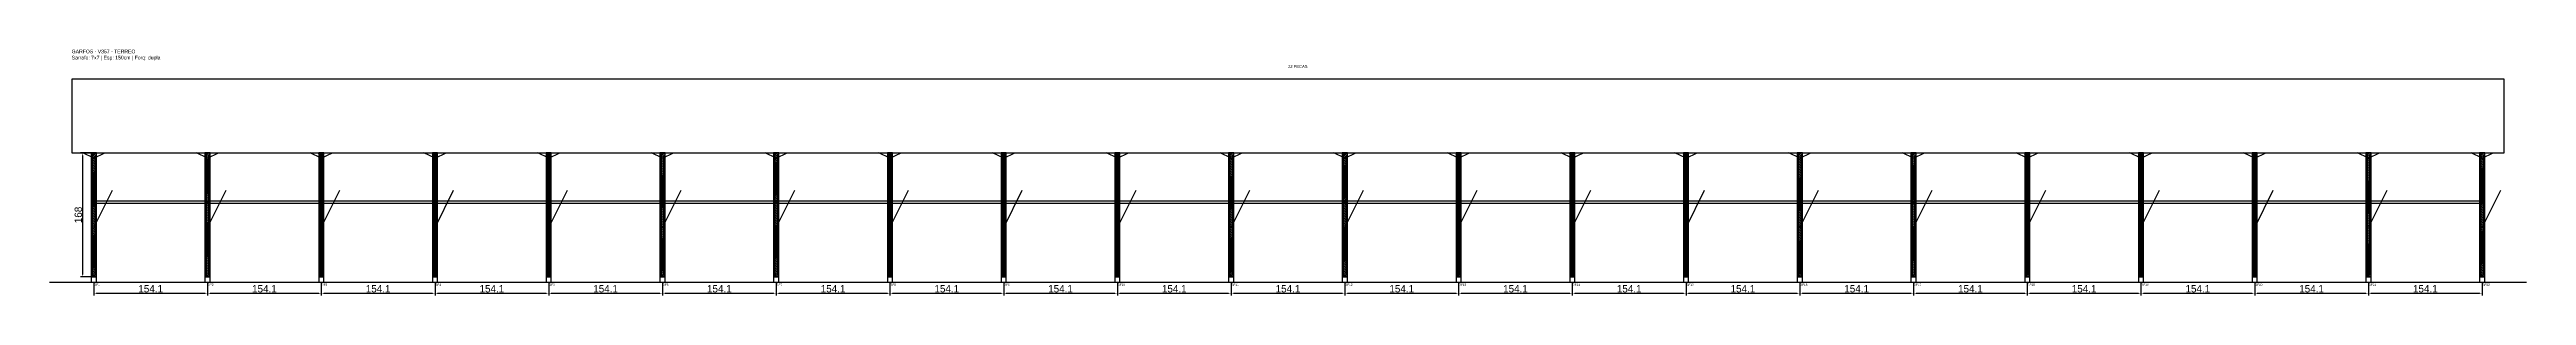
# Model space of a CAD drawing. Header units: metres. Extents: x -30 to 3326, y -25 to 308.
import ezdxf

# ---------------------------------------------------------------- set-up
doc = ezdxf.new("R2010")
doc.units = ezdxf.units.M
for name, color, linetype in [('BARRA_ANCORAGEM', 1, 'Continuous'), ('COTA', 241, 'Continuous'), ('GARFOS OK', 3, 'Continuous'), ('NOME DA VIGA', 6, 'Continuous'), ('SARR_7x7', 40, 'Continuous'), ('TIRAS REESCORAMENTO', 252, 'Continuous'), ('VIGAS', 3, 'Continuous')]:
    doc.layers.add(name, color=color, linetype=linetype)
doc.dimstyles.new('EZ DXF', dxfattribs={"dimtxt": 10, "dimasz": 3.5, "dimexe": 3, "dimexo": 1.5, "dimgap": 1, "dimtad": 1, "dimdec": 1, "dimdsep": 46, "dimcen": 2.5, "dimazin": 3, "dimtfac": 1, "dimtmove": 0, "dimatfit": 3})

msp = doc.modelspace()

# ---------------------------------------------------------------- hatches: boundary and pattern name
at = {"layer": 'COTA'}
h = msp.add_hatch(dxfattribs=at)
h.set_pattern_fill('ANSI31', scale=0.5)
h.paths.add_polyline_path([(26.5, 0), (33.5, 0), (33.5, 168), (26.5, 168)])
h = msp.add_hatch(dxfattribs=at)
h.set_pattern_fill('ANSI31', scale=0.5)
h.paths.add_polyline_path([(180.6, 0), (187.6, 0), (187.6, 168), (180.6, 168)])
h = msp.add_hatch(dxfattribs=at)
h.set_pattern_fill('ANSI31', scale=0.5)
h.paths.add_polyline_path([(334.7, 0), (341.7, 0), (341.7, 168), (334.7, 168)])
h = msp.add_hatch(dxfattribs=at)
h.set_pattern_fill('ANSI31', scale=0.5)
h.paths.add_polyline_path([(488.8, 0), (495.8, 0), (495.8, 168), (488.8, 168)])
h = msp.add_hatch(dxfattribs=at)
h.set_pattern_fill('ANSI31', scale=0.5)
h.paths.add_polyline_path([(642.89, 0), (649.89, 0), (649.89, 168), (642.89, 168)])
h = msp.add_hatch(dxfattribs=at)
h.set_pattern_fill('ANSI31', scale=0.5)
h.paths.add_polyline_path([(796.99, 0), (803.99, 0), (803.99, 168), (796.99, 168)])
h = msp.add_hatch(dxfattribs=at)
h.set_pattern_fill('ANSI31', scale=0.5)
h.paths.add_polyline_path([(951.09, 0), (958.09, 0), (958.09, 168), (951.09, 168)])
h = msp.add_hatch(dxfattribs=at)
h.set_pattern_fill('ANSI31', scale=0.5)
h.paths.add_polyline_path([(1105.19, 0), (1112.19, 0), (1112.19, 168), (1105.19, 168)])
h = msp.add_hatch(dxfattribs=at)
h.set_pattern_fill('ANSI31', scale=0.5)
h.paths.add_polyline_path([(1259.29, 0), (1266.29, 0), (1266.29, 168), (1259.29, 168)])
h = msp.add_hatch(dxfattribs=at)
h.set_pattern_fill('ANSI31', scale=0.5)
h.paths.add_polyline_path([(1413.39, 0), (1420.39, 0), (1420.39, 168), (1413.39, 168)])
h = msp.add_hatch(dxfattribs=at)
h.set_pattern_fill('ANSI31', scale=0.5)
h.paths.add_polyline_path([(1567.49, 0), (1574.49, 0), (1574.49, 168), (1567.49, 168)])
h = msp.add_hatch(dxfattribs=at)
h.set_pattern_fill('ANSI31', scale=0.5)
h.paths.add_polyline_path([(1721.58, 0), (1728.58, 0), (1728.58, 168), (1721.58, 168)])
h = msp.add_hatch(dxfattribs=at)
h.set_pattern_fill('ANSI31', scale=0.5)
h.paths.add_polyline_path([(1875.68, 0), (1882.68, 0), (1882.68, 168), (1875.68, 168)])
h = msp.add_hatch(dxfattribs=at)
h.set_pattern_fill('ANSI31', scale=0.5)
h.paths.add_polyline_path([(2029.78, 0), (2036.78, 0), (2036.78, 168), (2029.78, 168)])
h = msp.add_hatch(dxfattribs=at)
h.set_pattern_fill('ANSI31', scale=0.5)
h.paths.add_polyline_path([(2183.88, 0), (2190.88, 0), (2190.88, 168), (2183.88, 168)])
h = msp.add_hatch(dxfattribs=at)
h.set_pattern_fill('ANSI31', scale=0.5)
h.paths.add_polyline_path([(2337.98, 0), (2344.98, 0), (2344.98, 168), (2337.98, 168)])
h = msp.add_hatch(dxfattribs=at)
h.set_pattern_fill('ANSI31', scale=0.5)
h.paths.add_polyline_path([(2492.08, 0), (2499.08, 0), (2499.08, 168), (2492.08, 168)])
h = msp.add_hatch(dxfattribs=at)
h.set_pattern_fill('ANSI31', scale=0.5)
h.paths.add_polyline_path([(2646.17, 0), (2653.17, 0), (2653.17, 168), (2646.17, 168)])
h = msp.add_hatch(dxfattribs=at)
h.set_pattern_fill('ANSI31', scale=0.5)
h.paths.add_polyline_path([(2800.27, 0), (2807.27, 0), (2807.27, 168), (2800.27, 168)])
h = msp.add_hatch(dxfattribs=at)
h.set_pattern_fill('ANSI31', scale=0.5)
h.paths.add_polyline_path([(2954.37, 0), (2961.37, 0), (2961.37, 168), (2954.37, 168)])
h = msp.add_hatch(dxfattribs=at)
h.set_pattern_fill('ANSI31', scale=0.5)
h.paths.add_polyline_path([(3108.47, 0), (3115.47, 0), (3115.47, 168), (3108.47, 168)])
h = msp.add_hatch(dxfattribs=at)
h.set_pattern_fill('ANSI31', scale=0.5)
h.paths.add_polyline_path([(3262.57, 0), (3269.57, 0), (3269.57, 168), (3262.57, 168)])

# ---------------------------------------------------------------- linework, layer by layer
at = {"layer": 'BARRA_ANCORAGEM'}
for p, q in [((30, 67.2), (55.2, 117.6)), ((184.1, 67.2), (209.3, 117.6)), ((338.2, 67.2), (363.4, 117.6)), ((492.3, 67.2), (517.5, 117.6)), ((646.39, 67.2), (671.59, 117.6)), ((800.49, 67.2), (825.69, 117.6)), ((954.59, 67.2), (979.79, 117.6)), ((1108.69, 67.2), (1133.89, 117.6)), ((1262.79, 67.2), (1287.99, 117.6)), ((1416.89, 67.2), (1442.09, 117.6)), ((1570.99, 67.2), (1596.19, 117.6)), ((1725.08, 67.2), (1750.28, 117.6)), ((1879.18, 67.2), (1904.38, 117.6)), ((2033.28, 67.2), (2058.48, 117.6)), ((2187.38, 67.2), (2212.58, 117.6)), ((2341.48, 67.2), (2366.68, 117.6)), ((2495.58, 67.2), (2520.78, 117.6)), ((2649.67, 67.2), (2674.87, 117.6)), ((2803.77, 67.2), (2828.97, 117.6)), ((2957.87, 67.2), (2983.07, 117.6)), ((3111.97, 67.2), (3137.17, 117.6)), ((3266.07, 67.2), (3291.27, 117.6))]:
    msp.add_line(p, q, dxfattribs=at)
at = {"layer": 'GARFOS OK'}
for p, q in [((30, 161), (15, 168)), ((15, 168), (45, 168)), ((30, 161), (45, 168)), ((184.1, 161), (169.1, 168)), ((169.1, 168), (199.1, 168)), ((184.1, 161), (199.1, 168)), ((338.2, 161), (323.2, 168)), ((323.2, 168), (353.2, 168)), ((338.2, 161), (353.2, 168)), ((492.3, 161), (477.3, 168)), ((477.3, 168), (507.3, 168)), ((492.3, 161), (507.3, 168)), ((646.39, 161), (631.39, 168)), ((631.39, 168), (661.39, 168)), ((646.39, 161), (661.39, 168)), ((800.49, 161), (785.49, 168)), ((785.49, 168), (815.49, 168)), ((800.49, 161), (815.49, 168)), ((954.59, 161), (939.59, 168)), ((939.59, 168), (969.59, 168)), ((954.59, 161), (969.59, 168)), ((1108.69, 161), (1093.69, 168)), ((1093.69, 168), (1123.69, 168)), ((1108.69, 161), (1123.69, 168)), ((1262.79, 161), (1247.79, 168)), ((1247.79, 168), (1277.79, 168)), ((1262.79, 161), (1277.79, 168)), ((1416.89, 161), (1401.89, 168)), ((1401.89, 168), (1431.89, 168)), ((1416.89, 161), (1431.89, 168)), ((1570.99, 161), (1555.99, 168)), ((1555.99, 168), (1585.99, 168)), ((1570.99, 161), (1585.99, 168)), ((1725.08, 161), (1710.08, 168)), ((1710.08, 168), (1740.08, 168)), ((1725.08, 161), (1740.08, 168)), ((1879.18, 161), (1864.18, 168)), ((1864.18, 168), (1894.18, 168)), ((1879.18, 161), (1894.18, 168)), ((2033.28, 161), (2018.28, 168)), ((2018.28, 168), (2048.28, 168)), ((2033.28, 161), (2048.28, 168)), ((2187.38, 161), (2172.38, 168)), ((2172.38, 168), (2202.38, 168)), ((2187.38, 161), (2202.38, 168)), ((2341.48, 161), (2326.48, 168)), ((2326.48, 168), (2356.48, 168)), ((2341.48, 161), (2356.48, 168)), ((2495.58, 161), (2480.58, 168)), ((2480.58, 168), (2510.58, 168)), ((2495.58, 161), (2510.58, 168)), ((2649.67, 161), (2634.67, 168)), ((2634.67, 168), (2664.67, 168)), ((2649.67, 161), (2664.67, 168)), ((2803.77, 161), (2788.77, 168)), ((2788.77, 168), (2818.77, 168)), ((2803.77, 161), (2818.77, 168)), ((2957.87, 161), (2942.87, 168)), ((2942.87, 168), (2972.87, 168)), ((2957.87, 161), (2972.87, 168)), ((3111.97, 161), (3096.97, 168)), ((3096.97, 168), (3126.97, 168)), ((3111.97, 161), (3126.97, 168)), ((3266.07, 161), (3251.07, 168)), ((3251.07, 168), (3281.07, 168)), ((3266.07, 161), (3281.07, 168))]:
    msp.add_line(p, q, dxfattribs=at)
at = {"layer": 'GARFOS OK', "linetype": 'CONTINUOUS'}
msp.add_line((-30, -7), (3326.07, -7), dxfattribs=at)
at = {"layer": 'GARFOS OK'}
for points in [[(26.5, 0), (33.5, 0), (33.5, 168), (26.5, 168), (26.5, 0)], [(180.6, 0), (187.6, 0), (187.6, 168), (180.6, 168), (180.6, 0)], [(334.7, 0), (341.7, 0), (341.7, 168), (334.7, 168), (334.7, 0)], [(488.8, 0), (495.8, 0), (495.8, 168), (488.8, 168), (488.8, 0)], [(642.89, 0), (649.89, 0), (649.89, 168), (642.89, 168), (642.89, 0)], [(796.99, 0), (803.99, 0), (803.99, 168), (796.99, 168), (796.99, 0)], [(951.09, 0), (958.09, 0), (958.09, 168), (951.09, 168), (951.09, 0)], [(1105.19, 0), (1112.19, 0), (1112.19, 168), (1105.19, 168), (1105.19, 0)], [(1259.29, 0), (1266.29, 0), (1266.29, 168), (1259.29, 168), (1259.29, 0)], [(1413.39, 0), (1420.39, 0), (1420.39, 168), (1413.39, 168), (1413.39, 0)], [(1567.49, 0), (1574.49, 0), (1574.49, 168), (1567.49, 168), (1567.49, 0)], [(1721.58, 0), (1728.58, 0), (1728.58, 168), (1721.58, 168), (1721.58, 0)], [(1875.68, 0), (1882.68, 0), (1882.68, 168), (1875.68, 168), (1875.68, 0)], [(2029.78, 0), (2036.78, 0), (2036.78, 168), (2029.78, 168), (2029.78, 0)], [(2183.88, 0), (2190.88, 0), (2190.88, 168), (2183.88, 168), (2183.88, 0)], [(2337.98, 0), (2344.98, 0), (2344.98, 168), (2337.98, 168), (2337.98, 0)], [(2492.08, 0), (2499.08, 0), (2499.08, 168), (2492.08, 168), (2492.08, 0)], [(2646.17, 0), (2653.17, 0), (2653.17, 168), (2646.17, 168), (2646.17, 0)], [(2800.27, 0), (2807.27, 0), (2807.27, 168), (2800.27, 168), (2800.27, 0)], [(2954.37, 0), (2961.37, 0), (2961.37, 168), (2954.37, 168), (2954.37, 0)], [(3108.47, 0), (3115.47, 0), (3115.47, 168), (3108.47, 168), (3108.47, 0)], [(3262.57, 0), (3269.57, 0), (3269.57, 168), (3262.57, 168), (3262.57, 0)]]:
    msp.add_lwpolyline(points, dxfattribs=at)
at = {"layer": 'SARR_7x7'}
for points in [[(26.5, -7), (33.5, -7), (33.5, 0), (26.5, 0), (26.5, -7)], [(180.6, -7), (187.6, -7), (187.6, 0), (180.6, 0), (180.6, -7)], [(334.7, -7), (341.7, -7), (341.7, 0), (334.7, 0), (334.7, -7)], [(488.8, -7), (495.8, -7), (495.8, 0), (488.8, 0), (488.8, -7)], [(642.89, -7), (649.89, -7), (649.89, 0), (642.89, 0), (642.89, -7)], [(796.99, -7), (803.99, -7), (803.99, 0), (796.99, 0), (796.99, -7)], [(951.09, -7), (958.09, -7), (958.09, 0), (951.09, 0), (951.09, -7)], [(1105.19, -7), (1112.19, -7), (1112.19, 0), (1105.19, 0), (1105.19, -7)], [(1259.29, -7), (1266.29, -7), (1266.29, 0), (1259.29, 0), (1259.29, -7)], [(1413.39, -7), (1420.39, -7), (1420.39, 0), (1413.39, 0), (1413.39, -7)], [(1567.49, -7), (1574.49, -7), (1574.49, 0), (1567.49, 0), (1567.49, -7)], [(1721.58, -7), (1728.58, -7), (1728.58, 0), (1721.58, 0), (1721.58, -7)], [(1875.68, -7), (1882.68, -7), (1882.68, 0), (1875.68, 0), (1875.68, -7)], [(2029.78, -7), (2036.78, -7), (2036.78, 0), (2029.78, 0), (2029.78, -7)], [(2183.88, -7), (2190.88, -7), (2190.88, 0), (2183.88, 0), (2183.88, -7)], [(2337.98, -7), (2344.98, -7), (2344.98, 0), (2337.98, 0), (2337.98, -7)], [(2492.08, -7), (2499.08, -7), (2499.08, 0), (2492.08, 0), (2492.08, -7)], [(2646.17, -7), (2653.17, -7), (2653.17, 0), (2646.17, 0), (2646.17, -7)], [(2800.27, -7), (2807.27, -7), (2807.27, 0), (2800.27, 0), (2800.27, -7)], [(2954.37, -7), (2961.37, -7), (2961.37, 0), (2954.37, 0), (2954.37, -7)], [(3108.47, -7), (3115.47, -7), (3115.47, 0), (3108.47, 0), (3108.47, -7)], [(3262.57, -7), (3269.57, -7), (3269.57, 0), (3262.57, 0), (3262.57, -7)]]:
    msp.add_lwpolyline(points, dxfattribs=at)
at = {"layer": 'TIRAS REESCORAMENTO'}
for points in [[(30, 100), (184.1, 100), (184.1, 102.5), (30, 102.5), (30, 100)], [(184.1, 100), (338.2, 100), (338.2, 102.5), (184.1, 102.5), (184.1, 100)], [(338.2, 100), (492.3, 100), (492.3, 102.5), (338.2, 102.5), (338.2, 100)], [(492.3, 100), (646.39, 100), (646.39, 102.5), (492.3, 102.5), (492.3, 100)], [(646.39, 100), (800.49, 100), (800.49, 102.5), (646.39, 102.5), (646.39, 100)], [(800.49, 100), (954.59, 100), (954.59, 102.5), (800.49, 102.5), (800.49, 100)], [(954.59, 100), (1108.69, 100), (1108.69, 102.5), (954.59, 102.5), (954.59, 100)], [(1108.69, 100), (1262.79, 100), (1262.79, 102.5), (1108.69, 102.5), (1108.69, 100)], [(1262.79, 100), (1416.89, 100), (1416.89, 102.5), (1262.79, 102.5), (1262.79, 100)], [(1416.89, 100), (1570.99, 100), (1570.99, 102.5), (1416.89, 102.5), (1416.89, 100)], [(1570.99, 100), (1725.08, 100), (1725.08, 102.5), (1570.99, 102.5), (1570.99, 100)], [(1725.08, 100), (1879.18, 100), (1879.18, 102.5), (1725.08, 102.5), (1725.08, 100)], [(1879.18, 100), (2033.28, 100), (2033.28, 102.5), (1879.18, 102.5), (1879.18, 100)], [(2033.28, 100), (2187.38, 100), (2187.38, 102.5), (2033.28, 102.5), (2033.28, 100)], [(2187.38, 100), (2341.48, 100), (2341.48, 102.5), (2187.38, 102.5), (2187.38, 100)], [(2341.48, 100), (2495.58, 100), (2495.58, 102.5), (2341.48, 102.5), (2341.48, 100)], [(2495.58, 100), (2649.67, 100), (2649.67, 102.5), (2495.58, 102.5), (2495.58, 100)], [(2649.67, 100), (2803.77, 100), (2803.77, 102.5), (2649.67, 102.5), (2649.67, 100)], [(2803.77, 100), (2957.87, 100), (2957.87, 102.5), (2803.77, 102.5), (2803.77, 100)], [(2957.87, 100), (3111.97, 100), (3111.97, 102.5), (2957.87, 102.5), (2957.87, 100)], [(3111.97, 100), (3266.07, 100), (3266.07, 102.5), (3111.97, 102.5), (3111.97, 100)]]:
    msp.add_lwpolyline(points, dxfattribs=at)
at = {"layer": 'VIGAS'}
msp.add_lwpolyline([(0, 168), (3296.07, 168), (3296.07, 268), (0, 268), (0, 168)], dxfattribs=at)

# ---------------------------------------------------------------- texts
at = {"layer": 'NOME DA VIGA'}
for s, height, p in [('22 PECAS', 4, (1648.03, 283)), ('GF1', 3, (30, -12)), ('GF2', 3, (184.1, -12)), ('GF3', 3, (338.2, -12)), ('GF4', 3, (492.3, -12)), ('GF5', 3, (646.39, -12)), ('GF6', 3, (800.49, -12)), ('GF7', 3, (954.59, -12)), ('GF8', 3, (1108.69, -12)), ('GF9', 3, (1262.79, -12)), ('GF10', 3, (1416.89, -12)), ('GF11', 3, (1570.99, -12)), ('GF12', 3, (1725.08, -12)), ('GF13', 3, (1879.18, -12)), ('GF14', 3, (2033.28, -12)), ('GF15', 3, (2187.38, -12)), ('GF16', 3, (2341.48, -12)), ('GF17', 3, (2495.58, -12)), ('GF18', 3, (2649.67, -12)), ('GF19', 3, (2803.77, -12)), ('GF20', 3, (2957.87, -12)), ('GF21', 3, (3111.97, -12)), ('GF22', 3, (3266.07, -12))]:
    msp.add_text(s, height=height, dxfattribs=at).set_placement(p)
at = {"layer": 'NOME DA VIGA', "insert": (0, 293), "char_height": 5, "attachment_point": 7}
msp.add_mtext('GARFOS - V357 - TERREO\\PSarrafo: 7x7 | Esp: 150cm | Forq: dupla', dxfattribs=at)

# ---------------------------------------------------------------- dimensions: what is measured, and where the dimension line sits
at = {"layer": 'COTA'}
msp.add_linear_dim(base=(15, 0), p1=(30, 0), p2=(30, 168), angle=90, dimstyle='EZ DXF', dxfattribs=at).render()
for base, p1, p2 in [((30, -22), (30, -7), (184.1, -7)), ((184.1, -22), (184.1, -7), (338.2, -7)), ((338.2, -22), (338.2, -7), (492.3, -7)), ((492.3, -22), (492.3, -7), (646.39, -7)), ((646.39, -22), (646.39, -7), (800.49, -7)), ((800.49, -22), (800.49, -7), (954.59, -7)), ((954.59, -22), (954.59, -7), (1108.69, -7)), ((1108.69, -22), (1108.69, -7), (1262.79, -7)), ((1262.79, -22), (1262.79, -7), (1416.89, -7)), ((1416.89, -22), (1416.89, -7), (1570.99, -7)), ((1570.99, -22), (1570.99, -7), (1725.08, -7)), ((1725.08, -22), (1725.08, -7), (1879.18, -7)), ((1879.18, -22), (1879.18, -7), (2033.28, -7)), ((2033.28, -22), (2033.28, -7), (2187.38, -7)), ((2187.38, -22), (2187.38, -7), (2341.48, -7)), ((2341.48, -22), (2341.48, -7), (2495.58, -7)), ((2495.58, -22), (2495.58, -7), (2649.67, -7)), ((2649.67, -22), (2649.67, -7), (2803.77, -7)), ((2803.77, -22), (2803.77, -7), (2957.87, -7)), ((2957.87, -22), (2957.87, -7), (3111.97, -7)), ((3111.97, -22), (3111.97, -7), (3266.07, -7))]:
    msp.add_linear_dim(base=base, p1=p1, p2=p2, dimstyle='EZ DXF', dxfattribs=at).render()

doc.saveas('drawing.dxf')
